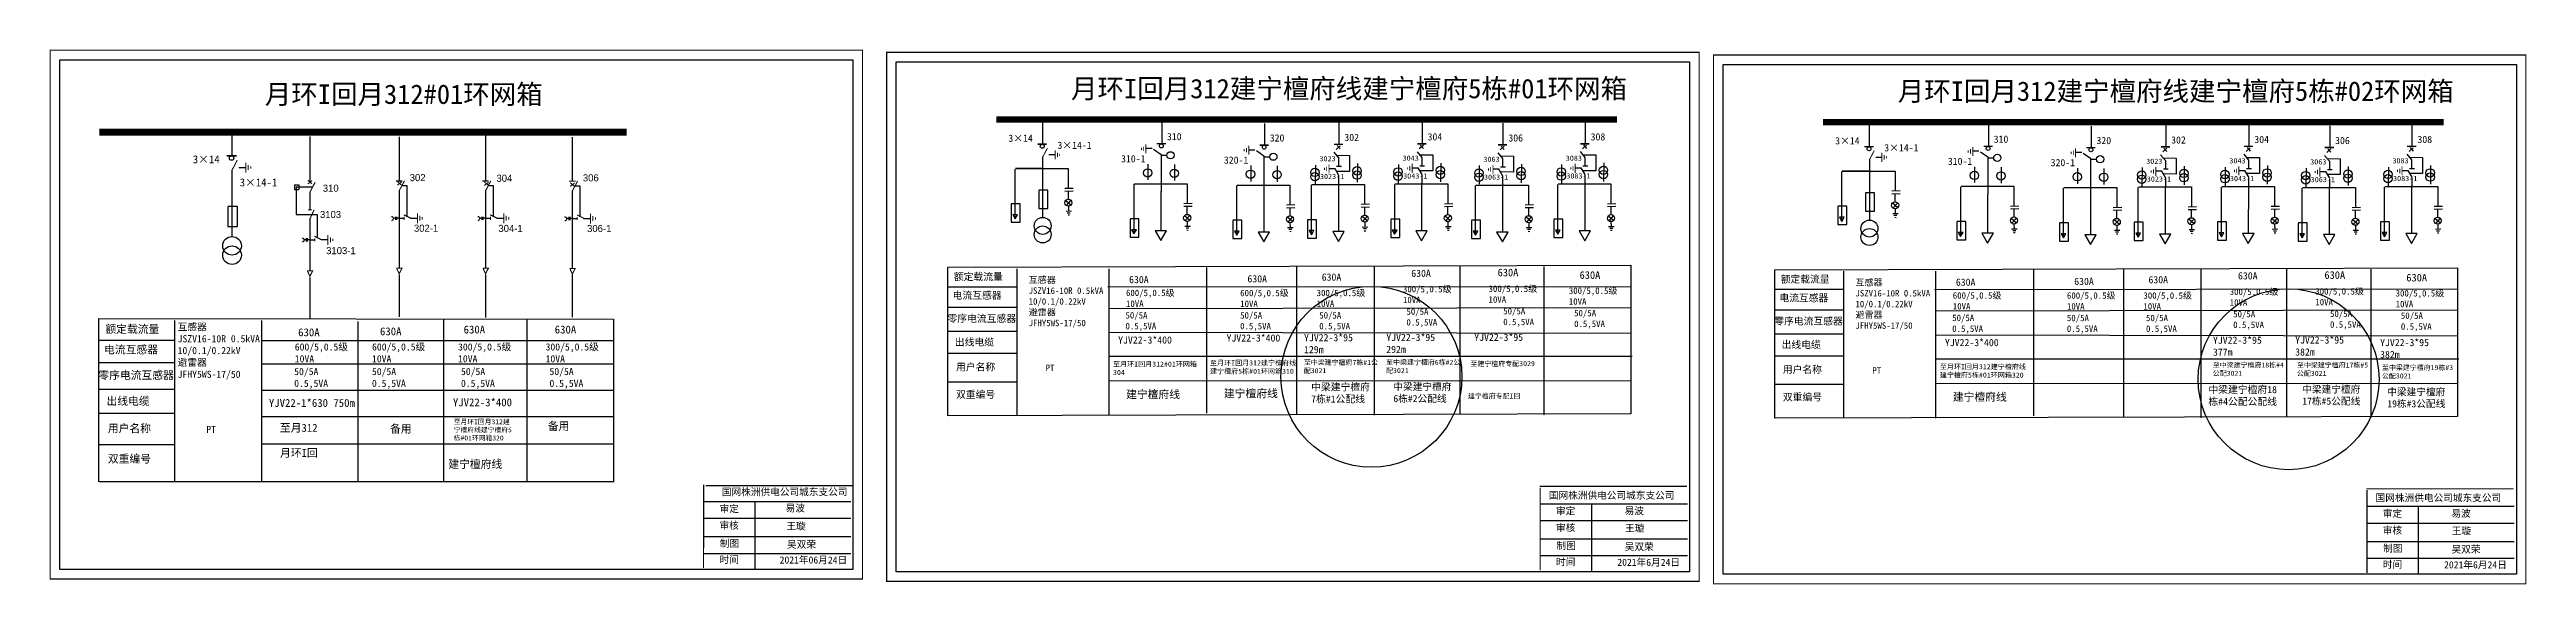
# Model space of a CAD drawing. Extents: x 25 to 407, y -234 to -152.
import ezdxf

# ---------------------------------------------------------------- set-up
doc = ezdxf.new("R2010")
doc.units = 0
doc.header["$LTSCALE"] = 0.774411
doc.linetypes.add('ACAD_ISO02W100', pattern=[15, 12, -3])
doc.linetypes.add('CENTER', pattern=[50.8, 31.75, -6.35, 6.35, -6.35])
doc.layers.get('0').update_dxf_attribs({"linetype": 'CONTINUOUS'})
doc.layers.add('2', color=7, linetype='CONTINUOUS')
doc.styles.add('hztxt_txtstyle_0.00_0_0', font='simkai.ttf')
doc.styles.add('hztxt_txtstyle_1.80_0_0', font='', dxfattribs={"height": 1.8, "bigfont": 'hztxt.shx'})
doc.styles.add('hztxt_txtstyle_2.70_0_0', font='simkai.ttf', dxfattribs={"height": 2.7})
doc.styles.add('字体', font='simkai_0.ttf', dxfattribs={"height": 2.5})
doc.styles.get('hztxt_txtstyle_1.80_0_0').set_extended_font_data('hztxt')

msp = doc.modelspace()

# ---------------------------------------------------------------- texts
at = {"color": 0, "linetype": 'Continuous'}
for s, height, style, p in [('月环I回月312建宁檀府线建宁檀府5栋#01环网箱  ', 3, '字体', (182.35, -159.1, -0.05)), ('月环I回月312建宁檀府线建宁檀府5栋#02环网箱  ', 3, '字体', (310.05, -159.5, -0.05)), ('3×14', 1.22, 'hztxt_txtstyle_2.70_0_0', (46.71, -169.14)), ('3×14-1', 1.22, 'hztxt_txtstyle_2.70_0_0', (53.95, -172.71))]:
    msp.add_text(s, height=height, dxfattribs=dict(at, style=style)).set_placement(p)
at = {"color": 7, "linetype": 'Continuous', "style": 'hztxt_txtstyle_2.70_0_0'}
for s, p in [('310', (197.17, -165.57)), ('3×14', (172.68, -165.82)), ('3×14-1', (180.26, -166.91)), ('310-1', (190.09, -168.99)), ('320-1', (205.97, -169.2)), ('320', (213.05, -165.78)), ('302', (224.58, -165.69)), ('304', (237.43, -165.61)), ('306', (249.91, -165.78)), ('308', (262.62, -165.61)), ('3×14', (300.39, -166.22)), ('3×14-1', (307.97, -167.3)), ('310-1', (317.79, -169.39)), ('310', (324.87, -165.97)), ('320', (340.75, -166.18)), ('302', (352.28, -166.09)), ('304', (365.13, -166.01)), ('306', (377.61, -166.18)), ('308', (390.33, -166.01)), ('320-1', (333.67, -169.59))]:
    msp.add_text(s, height=1.109, dxfattribs=at).set_placement(p)
at = {"color": 0, "style": 'hztxt_txtstyle_1.80_0_0'}
for s, p in [('302', (80.21, -171.9)), ('304', (93.61, -172)), ('306', (106.96, -171.94)), ('310', (66.79, -173.54)), ('3103', (66.35, -177.6)), ('302-1', (80.86, -179.72)), ('304-1', (93.91, -179.75)), ('306-1', (107.61, -179.76)), ('3103-1', (67.3, -183.18))]:
    msp.add_text(s, height=1.098, dxfattribs=at).set_placement(p)
at = {"color": 0, "linetype": 'Continuous', "attachment_point": 1}
for s, insert, char_height, width, style in [('{\\fSimSun|b0|i0|c134|p2;月环I回月312#01环网箱}', (57.83, -156.97), 3, 80.4201, '字体'), ('{\\fSimSun|b0|i0|c134|p2;额定载流量}', (164.26, -186.1), 1.1094, 17.8852, 'hztxt_txtstyle_2.70_0_0'), ('{\\fSimSun|b0|i0|c134|p2;额定载流量}', (291.96, -186.49), 1.1094, 17.8852, 'hztxt_txtstyle_2.70_0_0'), ('{\\fSimSun|b0|i0|c134|p2;电流互感器}', (164.07, -188.98), 1.1094, 17.8852, 'hztxt_txtstyle_2.70_0_0'), ('{\\fSimSun|b0|i0|c134|p2;电流互感器}', (291.77, -189.38), 1.1094, 17.8852, 'hztxt_txtstyle_2.70_0_0'), ('{\\fSimSun|b0|i0|c134|p2;额定载流量}', (33.21, -194.14), 1.2204, 19.6738, 'hztxt_txtstyle_2.70_0_0'), ('\\A1;{\\fSimSun|b0|i0|c134|p2;互感器\\PJSZV16-10R 0.5kVA\\P10/0.1/0.22kV\\P避雷器\\PJFHY5WS-17/50}', (44.37, -193.86), 1.0983, 20.2524, 'hztxt_txtstyle_2.70_0_0'), ('{\\fSimSun|b0|i0|c134|p2;630A}', (62.98, -194.64), 1.2204, 19.6738, 'hztxt_txtstyle_2.70_0_0'), ('{\\fSimSun|b0|i0|c134|p2;630A}', (75.62, -194.49), 1.2204, 19.6738, 'hztxt_txtstyle_2.70_0_0'), ('{\\fSimSun|b0|i0|c134|p2;630A}', (88.54, -194.21), 1.2204, 19.6738, 'hztxt_txtstyle_2.70_0_0'), ('{\\fSimSun|b0|i0|c134|p2;630A}', (102.61, -194.21), 1.2204, 19.6738, 'hztxt_txtstyle_2.70_0_0'), ('{\\fSimSun|b0|i0|c134|p2;零序电流互感器}', (163.28, -192.56), 1.1094, 17.8852, 'hztxt_txtstyle_2.70_0_0'), ('{\\fSimSun|b0|i0|c134|p2;零序电流互感器}', (290.98, -192.96), 1.1094, 17.8852, 'hztxt_txtstyle_2.70_0_0'), ('{\\fSimSun|b0|i0|c134|p2;电流互感器}', (33, -197.31), 1.2204, 19.6738, 'hztxt_txtstyle_2.70_0_0'), ('\\A1;{\\fSimSun|b0|i0|c134|p2;600/5,0.5级\\P10VA}', (62.46, -196.96), 1.0983, 20.2524, 'hztxt_txtstyle_2.70_0_0'), ('\\A1;{\\fSimSun|b0|i0|c134|p2;600/5,0.5级\\P10VA}', (74.39, -196.96), 1.0983, 20.2524, 'hztxt_txtstyle_2.70_0_0'), ('\\A1;{\\fSimSun|b0|i0|c134|p2;300/5,0.5级\\P10VA}', (87.68, -196.96), 1.0983, 20.2524, 'hztxt_txtstyle_2.70_0_0'), ('\\A1;{\\fSimSun|b0|i0|c134|p2;300/5,0.5级\\P10VA}', (101.2, -196.96), 1.0983, 20.2524, 'hztxt_txtstyle_2.70_0_0'), ('{\\fSimSun|b0|i0|c134|p2;出线电缆}', (164.41, -196.2), 1.1094, 17.8852, 'hztxt_txtstyle_2.70_0_0'), ('{\\fSimSun|b0|i0|c134|p2;出线电缆}', (292.11, -196.6), 1.1094, 17.8852, 'hztxt_txtstyle_2.70_0_0'), ('{\\fSimSun|b0|i0|c134|p2;零序电流互感器}', (32.13, -201.25), 1.2204, 19.6738, 'hztxt_txtstyle_2.70_0_0'), ('{\\fSimSun|b0|i0|c134|p2;50/5A\\P0.5,5VA}', (62.37, -200.76), 1.0983, 19.6738, 'hztxt_txtstyle_2.70_0_0'), ('{\\fSimSun|b0|i0|c134|p2;50/5A\\P0.5,5VA}', (74.38, -200.76), 1.0983, 19.6738, 'hztxt_txtstyle_2.70_0_0'), ('{\\fSimSun|b0|i0|c134|p2;50/5A\\P0.5,5VA}', (88.13, -200.76), 1.0983, 19.6738, 'hztxt_txtstyle_2.70_0_0'), ('{\\fSimSun|b0|i0|c134|p2;50/5A\\P0.5,5VA}', (101.8, -200.76), 1.0983, 19.6738, 'hztxt_txtstyle_2.70_0_0'), ('{\\fSimSun|b0|i0|c134|p2;用户名称}', (164.6, -200.05), 1.1094, 17.8852, 'hztxt_txtstyle_2.70_0_0'), ('{\\fSimSun|b0|i0|c134|p2;用户名称}', (292.3, -200.44), 1.1094, 17.8852, 'hztxt_txtstyle_2.70_0_0'), ('{\\fSimSun|b0|i0|c134|p2;出线电缆}', (33.38, -205.25), 1.2204, 19.6738, 'hztxt_txtstyle_2.70_0_0'), ('{\\fSimSun|b0|i0|c134|p2;YJV22-1*630 750m}', (58.46, -205.55), 1.2204, 19.6738, 'hztxt_txtstyle_2.70_0_0'), ('{\\fSimSun|b0|i0|c134|p2;YJV22-3*400}', (86.88, -205.46), 1.2204, 19.6738, 'hztxt_txtstyle_2.70_0_0'), ('{\\fSimSun|b0|i0|c134|p2;双重编号}', (164.6, -204.3), 1.1094, 17.8852, 'hztxt_txtstyle_2.70_0_0'), ('{\\fSimSun|b0|i0|c134|p2;\\C256;建宁檀府线}', (190.87, -204.22), 1.2204, 19.6738, 'hztxt_txtstyle_2.70_0_0'), ('{\\fSimSun|b0|i0|c134|p2;\\C256;建宁檀府线}', (205.98, -204.08), 1.2204, 19.6738, 'hztxt_txtstyle_2.70_0_0'), ('{\\fSimSun|b0|i0|c134|p2;双重编号}', (292.3, -204.7), 1.1094, 17.8852, 'hztxt_txtstyle_2.70_0_0'), ('{\\fSimSun|b0|i0|c134|p2;\\C256;建宁檀府线}', (318.57, -204.62), 1.2204, 19.6738, 'hztxt_txtstyle_2.70_0_0'), ('{\\fSimSun|b0|i0|c134|p2;用户名称}', (33.59, -209.48), 1.2204, 19.6738, 'hztxt_txtstyle_2.70_0_0'), ('{\\fSimSun|b0|i0|c134|p2;PT}', (48.79, -209.7), 1.1026, 8.5785, 'hztxt_txtstyle_0.00_0_0'), ('{\\fSimSun|b0|i0|c134|p2;至月312}', (60.16, -209.4), 1.2204, 15.4764, 'hztxt_txtstyle_2.70_0_0'), ('{\\fSimSun|b0|i0|c134|p2;备用}', (77.17, -209.54), 1.2204, 19.6738, 'hztxt_txtstyle_2.70_0_0'), ('{\\fSimSun|b0|i0|c134|p2;\\C256;至月环I回月312建宁檀府线建宁檀府5栋#01环网箱320}', (87.01, -208.69), 0.75, 8.9629, 'hztxt_txtstyle_2.70_0_0'), ('{\\fSimSun|b0|i0|c134|p2;备用}', (101.54, -209.12), 1.2204, 19.6738, 'hztxt_txtstyle_2.70_0_0'), ('{\\fSimSun|b0|i0|c134|p2;双重编号}', (33.59, -214.17), 1.2204, 19.6738, 'hztxt_txtstyle_2.70_0_0'), ('{\\fSimSun|b0|i0|c134|p2;月环I回}', (60.18, -213.27), 1.2204, 9.2835, 'hztxt_txtstyle_2.70_0_0'), ('{\\fSimSun|b0|i0|c134|p2;\\C256;建宁檀府线}', (86.18, -215), 1.2204, 19.6738, 'hztxt_txtstyle_2.70_0_0'), ('\\f\uffbfﾬￌﾣﾤ_GB2312|b0|i0|c134|p49;审定', (128.06, -221.95), 1.0944, 8.5588, '字体'), ('国网株洲供电公司城东支公司', (128.42, -219.35), 1.0944, 29.9201, '字体'), ('易波', (138.27, -221.86), 1.094, 8.5588, '字体'), ('国网株洲供电公司城东支公司', (256.16, -219.88), 1.0944, 29.9201, '字体'), ('国网株洲供电公司城东支公司', (383.86, -220.27), 1.0944, 29.9201, '字体'), ('\\f\uffbfﾬￌﾣﾤ_GB2312|b0|i0|c134|p49;审核', (128.06, -224.53), 1.0944, 8.5588, '字体'), ('王璇', (138.39, -224.63), 1.094, 8.5588, '字体'), ('\\f\uffbfﾬￌﾣﾤ_GB2312|b0|i0|c134|p49;审定', (257.27, -222.3), 1.0944, 8.5588, '字体'), ('\\f\uffbfﾬￌﾣﾤ_GB2312|b0|i0|c134|p49;审核', (257.27, -224.88), 1.0944, 8.5588, '字体'), ('易波', (267.87, -222.27), 1.094, 8.5588, '字体'), ('王璇', (267.93, -224.95), 1.094, 8.5588, '字体'), ('\\f\uffbfﾬￌﾣﾤ_GB2312|b0|i0|c134|p49;审定', (384.97, -222.7), 1.0944, 8.5588, '字体'), ('\\f\uffbfﾬￌﾣﾤ_GB2312|b0|i0|c134|p49;审核', (384.97, -225.28), 1.0944, 8.5588, '字体'), ('易波', (395.57, -222.67), 1.094, 8.5588, '字体'), ('王璇', (395.63, -225.35), 1.094, 8.5588, '字体'), ('\\f\uffbfﾬￌﾣﾤ_GB2312|b0|i0|c134|p49;制图', (128.11, -227.31), 1.0944, 8.5588, '字体'), ('{\\fSimSun|b0|i0|c134|p2;吴双荣}', (138.49, -227.46), 1.0944, 8.5588, '字体'), ('\\f\uffbfﾬￌﾣﾤ_GB2312|b0|i0|c134|p49;制图', (257.33, -227.66), 1.0944, 8.5588, '字体'), ('吴双荣', (267.88, -227.82), 1.094, 8.5588, '字体'), ('\\f\uffbfﾬￌﾣﾤ_GB2312|b0|i0|c134|p49;制图', (385.03, -228.06), 1.0944, 8.5588, '字体'), ('吴双荣', (395.59, -228.22), 1.094, 8.5588, '字体'), ('\\f\uffbfﾬￌﾣﾤ_GB2312|b0|i0|c134|p49;时间', (128.06, -229.82), 1.0944, 8.5588, '字体'), ('2021{\\fSimSun|b0|i0|c134|p2;年}06{\\fSimSun|b0|i0|c134|p2;月24日}', (137.35, -229.87), 1.0944, 16.0081, '字体'), ('\\f\uffbfﾬￌﾣﾤ_GB2312|b0|i0|c134|p49;时间', (257.27, -230.17), 1.0944, 8.5588, '字体'), ('2021年6月24日', (266.74, -230.23), 1.094, 16.0081, '字体'), ('\\f\uffbfﾬￌﾣﾤ_GB2312|b0|i0|c134|p49;时间', (384.97, -230.57), 1.0944, 8.5588, '字体'), ('2021年6月24日', (394.44, -230.62), 1.094, 16.0081, '字体')]:
    msp.add_mtext(s, dxfattribs=dict(at, insert=insert, char_height=char_height, width=width, style=style))
at = {"color": 7, "char_height": 0.8, "width": 1.7109, "attachment_point": 1, "style": '字体'}
for s, insert in [('3023', (220.73, -168.03)), ('3043', (233.57, -167.95)), ('3063', (246.05, -168.12)), ('3083', (258.77, -167.95)), ('3023-1', (220.81, -170.78)), ('3043-1', (233.66, -170.7)), ('3063-1', (246.14, -170.87)), ('3083-1', (258.86, -170.69)), ('3023', (348.43, -168.43)), ('3023-1', (348.52, -171.17)), ('3043', (361.27, -168.35)), ('3043-1', (361.36, -171.1)), ('3063', (373.76, -168.52)), ('3063-1', (373.84, -171.26)), ('3083', (386.47, -168.35)), ('3083-1', (386.56, -171.09))]:
    msp.add_mtext(s, dxfattribs=dict(at, insert=insert))
at = {"color": 7, "linetype": 'Continuous', "attachment_point": 1}
for s, insert, char_height, width, style in [('\\A1;{\\fSimSun|b0|i0|c134|p2;互感器\\PJSZV16-10R 0.5kVA\\P10/0.1/0.22kV\\P避雷器\\PJFHY5WS-17/50}', (175.81, -186.65), 0.9985, 18.4113, 'hztxt_txtstyle_2.70_0_0'), ('{\\fSimSun|b0|i0|c134|p2;630A}', (191.33, -186.55), 1.1094, 17.8852, 'hztxt_txtstyle_2.70_0_0'), ('{\\fSimSun|b0|i0|c134|p2;630A}', (209.61, -186.43), 1.1094, 17.8852, 'hztxt_txtstyle_2.70_0_0'), ('{\\fSimSun|b0|i0|c134|p2;630A}', (221.08, -186.17), 1.1094, 17.8852, 'hztxt_txtstyle_2.70_0_0'), ('{\\fSimSun|b0|i0|c134|p2;630A}', (234.91, -185.58), 1.1094, 17.8852, 'hztxt_txtstyle_2.70_0_0'), ('{\\fSimSun|b0|i0|c134|p2;630A}', (248.25, -185.42), 1.1757, 9.454, 'hztxt_txtstyle_0.00_0_0'), ('{\\fSimSun|b0|i0|c134|p2;630A}', (260.91, -185.82), 1.1757, 9.454, 'hztxt_txtstyle_0.00_0_0'), ('\\A1;{\\fSimSun|b0|i0|c134|p2;互感器\\PJSZV16-10R 0.5kVA\\P10/0.1/0.22kV\\P避雷器\\PJFHY5WS-17/50}', (303.52, -187.05), 0.9985, 18.4113, 'hztxt_txtstyle_2.70_0_0'), ('{\\fSimSun|b0|i0|c134|p2;630A}', (319.03, -186.95), 1.1094, 17.8852, 'hztxt_txtstyle_2.70_0_0'), ('{\\fSimSun|b0|i0|c134|p2;630A}', (337.31, -186.83), 1.1094, 17.8852, 'hztxt_txtstyle_2.70_0_0'), ('{\\fSimSun|b0|i0|c134|p2;630A}', (348.78, -186.57), 1.1094, 17.8852, 'hztxt_txtstyle_2.70_0_0'), ('{\\fSimSun|b0|i0|c134|p2;630A}', (362.61, -185.97), 1.1094, 17.8852, 'hztxt_txtstyle_2.70_0_0'), ('{\\fSimSun|b0|i0|c134|p2;630A}', (375.96, -185.82), 1.1757, 9.454, 'hztxt_txtstyle_0.00_0_0'), ('{\\fSimSun|b0|i0|c134|p2;630A}', (388.61, -186.22), 1.1757, 9.454, 'hztxt_txtstyle_0.00_0_0'), ('\\A1;{\\fSimSun|b0|i0|c134|p2;600/5,0.5级\\P10VA}', (190.85, -188.66), 0.9985, 18.4113, 'hztxt_txtstyle_2.70_0_0'), ('\\A1;{\\fSimSun|b0|i0|c134|p2;600/5,0.5级\\P10VA}', (208.49, -188.68), 0.9985, 18.4113, 'hztxt_txtstyle_2.70_0_0'), ('\\A1;{\\fSimSun|b0|i0|c134|p2;300/5,0.5级\\P10VA}', (220.3, -188.67), 0.9985, 18.4113, 'hztxt_txtstyle_2.70_0_0'), ('\\A1;{\\fSimSun|b0|i0|c134|p2;300/5,0.5级\\P10VA}', (233.63, -188.08), 0.9985, 18.4113, 'hztxt_txtstyle_2.70_0_0'), ('\\A1;{\\fSimSun|b0|i0|c134|p2;300/5,0.5级\\P10VA}', (246.85, -188.02), 0.9985, 18.4113, 'hztxt_txtstyle_2.70_0_0'), ('\\A1;{\\fSimSun|b0|i0|c134|p2;300/5,0.5级\\P10VA}', (259.25, -188.32), 0.9985, 18.4113, 'hztxt_txtstyle_2.70_0_0'), ('\\A1;{\\fSimSun|b0|i0|c134|p2;600/5,0.5级\\P10VA}', (318.56, -189.06), 0.9985, 18.4113, 'hztxt_txtstyle_2.70_0_0'), ('\\A1;{\\fSimSun|b0|i0|c134|p2;600/5,0.5级\\P10VA}', (336.19, -189.07), 0.9985, 18.4113, 'hztxt_txtstyle_2.70_0_0'), ('\\A1;{\\fSimSun|b0|i0|c134|p2;300/5,0.5级\\P10VA}', (348, -189.07), 0.9985, 18.4113, 'hztxt_txtstyle_2.70_0_0'), ('\\A1;{\\fSimSun|b0|i0|c134|p2;300/5,0.5级\\P10VA}', (361.33, -188.48), 0.9985, 18.4113, 'hztxt_txtstyle_2.70_0_0'), ('\\A1;{\\fSimSun|b0|i0|c134|p2;300/5,0.5级\\P10VA}', (374.55, -188.42), 0.9985, 18.4113, 'hztxt_txtstyle_2.70_0_0'), ('\\A1;{\\fSimSun|b0|i0|c134|p2;300/5,0.5级\\P10VA}', (386.96, -188.72), 0.9985, 18.4113, 'hztxt_txtstyle_2.70_0_0'), ('{\\fSimSun|b0|i0|c134|p2;50/5A\\P0.5,5VA}', (190.77, -192.12), 0.9985, 17.8852, 'hztxt_txtstyle_2.70_0_0'), ('{\\fSimSun|b0|i0|c134|p2;50/5A\\P0.5,5VA}', (208.48, -192.13), 0.9985, 17.8852, 'hztxt_txtstyle_2.70_0_0'), ('{\\fSimSun|b0|i0|c134|p2;50/5A\\P0.5,5VA}', (220.7, -192.13), 0.9985, 17.8852, 'hztxt_txtstyle_2.70_0_0'), ('{\\fSimSun|b0|i0|c134|p2;50/5A\\P0.5,5VA}', (234.17, -191.54), 0.9985, 17.8852, 'hztxt_txtstyle_2.70_0_0'), ('{\\fSimSun|b0|i0|c134|p2;50/5A\\P0.5,5VA}', (249.12, -191.48), 0.9985, 17.8852, 'hztxt_txtstyle_2.70_0_0'), ('{\\fSimSun|b0|i0|c134|p2;50/5A\\P0.5,5VA}', (260.07, -191.78), 0.9985, 17.8852, 'hztxt_txtstyle_2.70_0_0'), ('{\\fSimSun|b0|i0|c134|p2;50/5A\\P0.5,5VA}', (318.47, -192.52), 0.9985, 17.8852, 'hztxt_txtstyle_2.70_0_0'), ('{\\fSimSun|b0|i0|c134|p2;50/5A\\P0.5,5VA}', (336.18, -192.53), 0.9985, 17.8852, 'hztxt_txtstyle_2.70_0_0'), ('{\\fSimSun|b0|i0|c134|p2;50/5A\\P0.5,5VA}', (348.4, -192.53), 0.9985, 17.8852, 'hztxt_txtstyle_2.70_0_0'), ('{\\fSimSun|b0|i0|c134|p2;50/5A\\P0.5,5VA}', (361.87, -191.93), 0.9985, 17.8852, 'hztxt_txtstyle_2.70_0_0'), ('{\\fSimSun|b0|i0|c134|p2;50/5A\\P0.5,5VA}', (376.82, -191.88), 0.9985, 17.8852, 'hztxt_txtstyle_2.70_0_0'), ('{\\fSimSun|b0|i0|c134|p2;50/5A\\P0.5,5VA}', (387.77, -192.18), 0.9985, 17.8852, 'hztxt_txtstyle_2.70_0_0'), ('{\\fSimSun|b0|i0|c134|p2;\\C0;YJV22-3*400}', (189.64, -195.88), 1.1094, 17.8852, 'hztxt_txtstyle_2.70_0_0'), ('{\\fSimSun|b0|i0|c134|p2;YJV22-3*400}', (206.38, -195.57), 1.1094, 17.8852, 'hztxt_txtstyle_2.70_0_0'), ('{\\fSimSun|b0|i0|c134|p2;YJV22-3*95\\P129m}', (218.35, -195.52), 1.1094, 17.8852, 'hztxt_txtstyle_2.70_0_0'), ('{\\fSimSun|b0|i0|c134|p2;YJV22-3*95\\P292m}', (231.05, -195.48), 1.1094, 17.8852, 'hztxt_txtstyle_2.70_0_0'), ('{\\fSimSun|b0|i0|c134|p2;YJV22-3*95}', (244.64, -195.46), 1.1094, 17.8852, 'hztxt_txtstyle_2.70_0_0'), ('{\\fSimSun|b0|i0|c134|p2;\\C0;YJV22-3*400}', (317.34, -196.28), 1.1094, 17.8852, 'hztxt_txtstyle_2.70_0_0'), ('{\\fSimSun|b0|i0|c134|p2;YJV22-3*95\\P377m}', (358.74, -195.91), 1.1094, 17.8852, 'hztxt_txtstyle_2.70_0_0'), ('{\\fSimSun|b0|i0|c134|p2;YJV22-3*95\\P382m}', (371.44, -195.88), 1.1094, 17.8852, 'hztxt_txtstyle_2.70_0_0'), ('{\\fSimSun|b0|i0|c134|p2;YJV22-3*95\\P382m}', (384.56, -196.28), 1.1094, 17.8852, 'hztxt_txtstyle_2.70_0_0'), ('{\\fSimSun|b0|i0|c134|p2;PT}', (178.43, -200.25), 1.0024, 7.7986, 'hztxt_txtstyle_0.00_0_0'), ('{\\fSimSun|b0|i0|c134|p2;至\\C0;月环I回月312#01环网箱\\C7;304}', (188.85, -199.77), 0.7766, 11.836, 'hztxt_txtstyle_2.70_0_0'), ('{\\fSimSun|b0|i0|c134|p2;至月环I回月312建宁檀府线建宁檀府5栋#01环网箱310}', (203.83, -199.58), 0.7766, 13.4839, 'hztxt_txtstyle_2.70_0_0'), ('{\\fSimSun|b0|i0|c134|p2;至\\C256;中梁建宁檀府7栋#1公配\\C7;3021}', (218.32, -199.51), 0.7666, 10.2342, 'hztxt_txtstyle_2.70_0_0'), ('{\\fSimSun|b0|i0|c134|p2;至\\H0.98714x;\\C256;中梁建宁檀府6栋#2公配\\H1.013x;\\C7;3021}', (231.02, -199.48), 0.7766, 10.2342, 'hztxt_txtstyle_2.70_0_0'), ('{\\fSimSun|b0|i0|c134|p2;至\\H0.98714x;\\C256;建宁檀府专配\\H1.013x;\\C7;3029}', (244.05, -199.7), 0.7766, 10.2342, 'hztxt_txtstyle_2.70_0_0'), ('{\\fSimSun|b0|i0|c134|p2;PT}', (306.13, -200.64), 1.0024, 7.7986, 'hztxt_txtstyle_0.00_0_0'), ('{\\fSimSun|b0|i0|c134|p2;至\\C0;月环I回月312建宁檀府线建宁檀府5栋#01环网箱320}', (316.55, -200.17), 0.7766, 13.673, 'hztxt_txtstyle_2.70_0_0'), ('{\\fSimSun|b0|i0|c134|p2;至\\C256;中梁建宁檀府18栋#4公配\\C7;3021}', (358.71, -199.91), 0.7666, 10.2342, 'hztxt_txtstyle_2.70_0_0'), ('{\\fSimSun|b0|i0|c134|p2;至\\H0.98714x;\\C256;中梁建宁檀府17栋#5公配\\H1.013x;\\C7;3021}', (371.71, -199.91), 0.7766, 10.2342, 'hztxt_txtstyle_2.70_0_0'), ('{\\fSimSun|b0|i0|c134|p2;至\\H0.98714x;\\C256;中梁建宁檀府19栋#3公配\\H1.013x;\\C7;3021}', (384.84, -200.3), 0.7766, 10.2342, 'hztxt_txtstyle_2.70_0_0'), ('{\\fSimSun|b0|i0|c134|p2;\\C256;中梁建宁檀府7栋#1公配\\C7;线}', (219.45, -203.14), 1.1094, 9.4391, 'hztxt_txtstyle_2.70_0_0'), ('{\\fSimSun|b0|i0|c134|p2;\\H0.98714x;\\C256;中梁建宁檀府6栋#2公配\\H1.013x;\\C7;线}', (232.15, -203.1), 1.1094, 9.4391, 'hztxt_txtstyle_2.70_0_0'), ('{\\fSimSun|b0|i0|c134|p2;\\H0.98714x;\\C256;建宁檀府专配\\H1.013x;\\C7;I回}', (243.66, -204.71), 0.7766, 10.2342, 'hztxt_txtstyle_2.70_0_0'), ('{\\fSimSun|b0|i0|c134|p2;\\C256;中梁建宁檀府18栋#4公配公配\\C7;线}', (358.04, -203.54), 1.1094, 11.6486, 'hztxt_txtstyle_2.70_0_0'), ('{\\fSimSun|b0|i0|c134|p2;\\H0.98714x;\\C256;中梁建宁檀府17栋#5公配\\H1.013x;\\C7;线}', (372.54, -203.5), 1.1094, 9.4391, 'hztxt_txtstyle_2.70_0_0'), ('{\\fSimSun|b0|i0|c134|p2;\\H0.98714x;\\C256;中梁建宁檀府19栋#3公配\\H1.013x;\\C7;线}', (385.67, -203.9), 1.1094, 9.4391, 'hztxt_txtstyle_2.70_0_0')]:
    msp.add_mtext(s, dxfattribs=dict(at, insert=insert, char_height=char_height, width=width, style=style))

# ---------------------------------------------------------------- blocks, each defined once
blk = doc.blocks.new('JD')
for points in [[(-2, 0.2), (-2, -0.2), (2, 0.2), (2, -0.2)], [(1, -1.2), (1, -0.8), (-1, -1.2), (-1, -0.8)], [(-0.5, -1.8), (-0.5, -2.2), (0.5, -1.8), (0.5, -2.2)]]:
    blk.add_trace(points)

# ---------------------------------------------------------------- linework, layer by layer
at = {"color": 0}
for p, q in [((52.74, -164.32), (52.74, -167.94)), ((91.92, -164.36), (91.92, -171.86)), ((64.79, -165.02), (64.79, -172.08)), ((78.58, -165.07), (78.58, -171.86)), ((105.33, -165.11), (105.33, -171.9)), ((52.76, -170.17), (52.76, -180.43)), ((53.84, -169.77), (54.88, -169.77)), ((62.44, -172.46), (63.1, -172.46)), ((62.44, -172.46), (62.44, -173.19)), ((62.44, -173.19), (63.1, -173.19)), ((63.1, -172.46), (63.1, -173.19)), ((64.79, -173.57), (64.79, -176.3)), ((78.58, -173.36), (78.58, -185.23)), ((91.92, -173.36), (91.92, -185.23)), ((105.33, -173.39), (105.33, -185.27)), ((64.79, -177.66), (64.79, -185.7)), ((78.58, -177.64), (79.34, -177.64)), ((80.34, -177.61), (81.37, -177.61)), ((91.92, -177.64), (92.68, -177.64)), ((93.68, -177.61), (94.71, -177.61)), ((105.33, -177.67), (106.09, -177.67)), ((107.08, -177.65), (108.12, -177.65)), ((64.79, -180.96), (65.55, -180.96)), ((66.54, -180.94), (67.57, -180.94)), ((174.08, -188.27), (163.37, -188.27)), ((301.78, -188.66), (291.08, -188.66)), ((174.04, -191.42), (163.33, -191.42)), ((301.74, -191.81), (291.03, -191.81)), ((44.01, -196.52), (32.23, -196.52)), ((174, -198.52), (163.29, -198.52)), ((174.04, -195.13), (163.33, -195.13)), ((301.7, -198.92), (290.99, -198.92)), ((301.74, -195.53), (291.03, -195.53)), ((43.96, -199.99), (32.19, -199.99)), ((43.96, -204.07), (32.19, -204.07)), ((174.04, -202.93), (163.33, -202.93)), ((301.74, -203.33), (291.03, -203.33)), ((43.92, -207.8), (32.15, -207.8)), ((43.96, -212.65), (32.19, -212.65))]:
    msp.add_line(p, q, dxfattribs=at)
at = {"color": 7}
for p, q in [((177.96, -162.85), (177.96, -166.13)), ((196.36, -162.79), (196.36, -166.07)), ((212.24, -162.99), (212.24, -166.28)), ((223.74, -162.88), (223.74, -166.16)), ((236.58, -162.8), (236.58, -166.08)), ((249.07, -162.96), (249.07, -166.25)), ((261.78, -162.79), (261.78, -166.08)), ((305.66, -163.24), (305.66, -166.53)), ((324.06, -163.18), (324.06, -166.47)), ((339.94, -163.39), (339.94, -166.68)), ((351.44, -163.27), (351.44, -166.56)), ((364.29, -163.19), (364.29, -166.48)), ((376.77, -163.36), (376.77, -166.65)), ((389.48, -163.19), (389.48, -166.48)), ((177.97, -168.17), (177.97, -177.49)), ((178.95, -167.8), (179.9, -167.8)), ((194.89, -166.88), (193.95, -166.88)), ((195.11, -166.98), (196.26, -167.77)), ((196.26, -167.77), (196.26, -173.53)), ((196.26, -167.91), (197.12, -167.91)), ((210.77, -167.09), (209.83, -167.09)), ((210.99, -167.18), (212.14, -167.98)), ((212.14, -167.98), (212.14, -173.74)), ((212.14, -168.12), (213, -168.12)), ((222.96, -167.43), (223.69, -168.32)), ((223.93, -166.43), (223.31, -166.99)), ((223.32, -167.91), (225.38, -167.94)), ((223.45, -166.4), (223.93, -166.93)), ((223.69, -168.32), (223.69, -169.61)), ((225.38, -167.94), (225.38, -170.41)), ((235.81, -167.35), (236.54, -168.24)), ((236.78, -166.35), (236.15, -166.91)), ((236.16, -167.83), (238.22, -167.86)), ((236.3, -166.32), (236.78, -166.85)), ((236.54, -168.24), (236.54, -169.54)), ((238.22, -167.86), (238.22, -170.33)), ((248.29, -167.52), (249.02, -168.41)), ((249.26, -166.52), (248.64, -167.08)), ((248.65, -168), (250.7, -168.03)), ((248.78, -166.49), (249.26, -167.02)), ((250.7, -168.03), (250.7, -170.5)), ((261, -167.34), (261.73, -168.24)), ((261.97, -166.34), (261.35, -166.91)), ((261.36, -167.83), (263.42, -167.86)), ((261.49, -166.31), (261.97, -166.85)), ((261.73, -168.24), (261.73, -169.53)), ((263.42, -167.86), (263.42, -170.32)), ((306.66, -168.2), (307.6, -168.2)), ((322.59, -167.28), (321.65, -167.28)), ((322.81, -167.37), (323.96, -168.17)), ((323.96, -168.17), (323.96, -173.93)), ((323.96, -168.31), (324.82, -168.31)), ((338.47, -167.49), (337.53, -167.49)), ((338.69, -167.58), (339.84, -168.37)), ((350.66, -167.83), (351.39, -168.72)), ((351.63, -166.82), (351.01, -167.39)), ((351.02, -168.31), (353.08, -168.34)), ((351.15, -166.8), (351.63, -167.33)), ((363.51, -167.75), (364.24, -168.64)), ((364.48, -166.74), (363.86, -167.31)), ((363.87, -168.23), (365.93, -168.26)), ((364, -166.72), (364.48, -167.25)), ((365.93, -168.26), (365.93, -170.72)), ((375.99, -167.92), (376.72, -168.81)), ((376.96, -166.91), (376.34, -167.48)), ((376.48, -166.89), (376.96, -167.42)), ((388.7, -167.74), (389.43, -168.63)), ((389.67, -166.74), (389.05, -167.3)), ((389.06, -168.22), (391.12, -168.26)), ((389.19, -166.71), (389.67, -167.25)), ((391.12, -168.26), (391.12, -170.72)), ((173.69, -170.03), (173.69, -174.59)), ((177.9, -169.94), (173.78, -169.94)), ((173.78, -169.94), (181.94, -169.94)), ((181.94, -169.94), (181.94, -173.01)), ((194.23, -169.28), (194.23, -171.72)), ((198.33, -169.35), (198.33, -171.79)), ((210.11, -169.49), (210.11, -171.93)), ((214.21, -169.56), (214.21, -172)), ((220.1, -169.41), (220.06, -172.31)), ((223.16, -169.98), (222.22, -169.98)), ((223.08, -169.93), (223.69, -170.97)), ((223.38, -169.61), (224.12, -169.61)), ((225.38, -170.41), (223.43, -170.39)), ((223.69, -171.03), (223.69, -172.4)), ((226.61, -169.17), (226.58, -172.07)), ((232.94, -169.33), (232.91, -172.23)), ((236, -169.9), (235.06, -169.9)), ((235.93, -169.85), (236.54, -170.89)), ((236.23, -169.53), (236.97, -169.53)), ((238.22, -170.33), (236.28, -170.31)), ((236.54, -170.95), (236.54, -172.32)), ((239.46, -169.1), (239.42, -171.99)), ((245.42, -169.5), (245.39, -172.39)), ((248.48, -170.07), (247.54, -170.07)), ((248.41, -170.02), (249.02, -171.06)), ((248.71, -169.7), (249.45, -169.7)), ((250.7, -170.5), (248.76, -170.48)), ((249.02, -168.41), (249.02, -169.7)), ((249.02, -171.12), (249.02, -172.49)), ((251.94, -169.26), (251.91, -172.16)), ((258.14, -169.33), (258.1, -172.22)), ((261.2, -169.89), (260.26, -169.89)), ((261.12, -169.85), (261.73, -170.88)), ((261.42, -169.53), (262.16, -169.53)), ((263.42, -170.32), (261.48, -170.3)), ((261.73, -170.95), (261.73, -172.32)), ((264.65, -169.09), (264.62, -171.98)), ((301.39, -170.43), (301.39, -174.99)), ((305.6, -170.34), (301.48, -170.34)), ((301.48, -170.34), (309.64, -170.34)), ((305.67, -168.57), (305.67, -177.89)), ((309.64, -170.34), (309.64, -173.41)), ((321.93, -169.68), (321.93, -172.12)), ((326.03, -169.75), (326.03, -172.19)), ((337.81, -169.89), (337.81, -172.33)), ((339.84, -168.37), (339.84, -174.14)), ((339.84, -168.52), (340.7, -168.52)), ((341.91, -169.96), (341.91, -172.4)), ((347.8, -169.81), (347.76, -172.7)), ((350.86, -170.37), (349.92, -170.37)), ((350.78, -170.33), (351.39, -171.37)), ((351.08, -170.01), (351.82, -170.01)), ((353.08, -170.8), (351.14, -170.79)), ((351.39, -168.72), (351.39, -170.01)), ((351.39, -171.43), (351.39, -172.8)), ((353.08, -168.34), (353.08, -170.8)), ((354.31, -169.57), (354.28, -172.46)), ((360.64, -169.73), (360.61, -172.62)), ((363.7, -170.29), (362.76, -170.29)), ((363.63, -170.25), (364.24, -171.29)), ((363.93, -169.93), (364.67, -169.93)), ((365.93, -170.72), (363.98, -170.71)), ((364.24, -168.64), (364.24, -169.93)), ((364.24, -171.35), (364.24, -172.72)), ((367.16, -169.49), (367.13, -172.38)), ((373.12, -169.9), (373.09, -172.79)), ((376.18, -170.46), (375.24, -170.46)), ((376.11, -170.42), (376.72, -171.45)), ((376.35, -168.4), (378.41, -168.43)), ((376.41, -170.1), (377.15, -170.1)), ((378.41, -170.89), (376.46, -170.88)), ((376.72, -168.81), (376.72, -170.1)), ((376.72, -171.52), (376.72, -172.89)), ((378.41, -168.43), (378.41, -170.89)), ((379.64, -169.66), (379.61, -172.55)), ((385.84, -169.73), (385.81, -172.62)), ((388.9, -170.29), (387.96, -170.29)), ((388.83, -170.24), (389.44, -171.28)), ((389.12, -169.93), (389.86, -169.93)), ((391.12, -170.72), (389.18, -170.7)), ((389.43, -168.63), (389.43, -169.93)), ((389.44, -171.34), (389.44, -172.72)), ((392.35, -169.49), (392.32, -172.38)), ((173.69, -174.59), (173.69, -177.66)), ((181.42, -173.01), (182.71, -172.97)), ((181.42, -173.44), (182.71, -173.4)), ((181.54, -174.87), (182.37, -175.59)), ((182.35, -174.85), (181.61, -175.66)), ((181.92, -173.43), (181.92, -174.68)), ((181.95, -175.79), (181.97, -176.54)), ((192.04, -172.38), (192.04, -176.94)), ((192.12, -172.29), (200.29, -172.29)), ((196.24, -173.5), (196.24, -179.48)), ((199.77, -175.36), (201.06, -175.32)), ((199.77, -175.79), (201.06, -175.75)), ((200.27, -175.78), (200.27, -177.03)), ((200.29, -172.29), (200.29, -175.36)), ((207.92, -172.59), (207.92, -177.15)), ((208, -172.5), (216.17, -172.5)), ((212.12, -173.71), (212.12, -179.69)), ((215.65, -175.57), (216.94, -175.53)), ((215.65, -176), (216.94, -175.96)), ((216.15, -175.98), (216.15, -177.24)), ((216.17, -172.5), (216.17, -175.57)), ((219.45, -172.49), (219.45, -177.06)), ((219.54, -172.41), (227.71, -172.41)), ((223.66, -172.31), (223.66, -179.59)), ((227.19, -175.47), (228.48, -175.43)), ((227.19, -175.9), (228.48, -175.86)), ((227.69, -175.85), (227.69, -177.11)), ((227.71, -172.41), (227.71, -175.48)), ((232.3, -172.42), (232.3, -176.98)), ((232.39, -172.33), (240.55, -172.33)), ((236.51, -172.23), (236.5, -179.52)), ((240.03, -175.39), (241.33, -175.35)), ((240.03, -175.82), (241.33, -175.78)), ((240.53, -175.77), (240.53, -177.03)), ((240.55, -172.33), (240.55, -175.4)), ((244.78, -172.58), (244.78, -177.15)), ((244.87, -172.5), (253.03, -172.5)), ((248.99, -172.4), (248.98, -179.68)), ((252.52, -175.56), (253.81, -175.52)), ((252.52, -175.99), (253.81, -175.95)), ((253.01, -175.94), (253.01, -177.2)), ((253.03, -172.5), (253.03, -175.57)), ((257.5, -172.41), (257.5, -176.97)), ((257.58, -172.32), (265.75, -172.32)), ((261.7, -172.22), (261.7, -179.51)), ((265.23, -175.39), (266.52, -175.35)), ((265.23, -175.82), (266.52, -175.78)), ((265.73, -175.77), (265.73, -177.03)), ((265.75, -172.32), (265.75, -175.39)), ((301.39, -174.99), (301.39, -178.06)), ((309.12, -173.41), (310.42, -173.36)), ((309.12, -173.84), (310.42, -173.79)), ((309.24, -175.27), (310.07, -175.98)), ((310.05, -175.25), (309.31, -176.06)), ((309.62, -173.82), (309.62, -175.08)), ((319.74, -172.78), (319.74, -177.34)), ((319.83, -172.69), (327.99, -172.69)), ((323.94, -173.9), (323.94, -179.88)), ((327.47, -175.76), (328.76, -175.71)), ((327.99, -172.69), (327.99, -175.76)), ((335.62, -172.99), (335.62, -177.55)), ((335.71, -172.9), (343.87, -172.9)), ((339.82, -174.11), (339.82, -180.09)), ((343.35, -175.97), (344.64, -175.92)), ((343.87, -172.9), (343.87, -175.97)), ((347.16, -172.89), (347.16, -177.46)), ((347.24, -172.8), (355.41, -172.8)), ((351.36, -172.71), (351.36, -179.99)), ((354.89, -175.87), (356.18, -175.83)), ((355.41, -172.8), (355.41, -175.88)), ((360, -172.81), (360, -177.38)), ((360.09, -172.73), (368.25, -172.73)), ((364.21, -172.63), (364.2, -179.91)), ((367.74, -175.79), (369.03, -175.75)), ((368.25, -172.73), (368.25, -175.8)), ((372.48, -172.98), (372.48, -177.54)), ((372.57, -172.89), (380.74, -172.89)), ((376.69, -172.8), (376.68, -180.08)), ((380.22, -175.96), (381.51, -175.92)), ((380.74, -172.89), (380.74, -175.97)), ((385.2, -172.81), (385.2, -177.37)), ((385.28, -172.72), (393.45, -172.72)), ((389.4, -172.62), (389.4, -179.91)), ((392.93, -175.79), (394.22, -175.74)), ((393.45, -172.72), (393.45, -175.79)), ((181.59, -176.52), (182.44, -176.51)), ((181.77, -176.78), (182.22, -176.78)), ((181.9, -177.09), (182.12, -177.11)), ((192.04, -176.94), (192.04, -180.01)), ((199.89, -177.22), (200.72, -177.93)), ((199.93, -178.87), (200.79, -178.86)), ((200.7, -177.2), (199.95, -178.01)), ((200.12, -179.13), (200.57, -179.13)), ((200.25, -179.44), (200.47, -179.46)), ((200.3, -178.14), (200.32, -178.89)), ((207.92, -177.15), (207.92, -180.22)), ((215.77, -177.43), (216.6, -178.14)), ((215.81, -179.08), (216.67, -179.07)), ((216.58, -177.41), (215.83, -178.22)), ((216, -179.34), (216.45, -179.34)), ((216.13, -179.65), (216.35, -179.67)), ((216.18, -178.35), (216.2, -179.1)), ((219.45, -177.06), (219.45, -180.13)), ((227.31, -177.33), (228.14, -178.05)), ((227.35, -178.99), (228.2, -178.97)), ((228.12, -177.31), (227.37, -178.13)), ((227.54, -179.24), (227.99, -179.24)), ((227.66, -179.56), (227.89, -179.57)), ((227.72, -178.25), (227.74, -179)), ((232.3, -176.98), (232.3, -180.05)), ((240.15, -177.25), (240.99, -177.97)), ((240.2, -178.91), (241.05, -178.89)), ((240.96, -177.23), (240.22, -178.05)), ((240.38, -179.16), (240.84, -179.16)), ((240.51, -179.48), (240.74, -179.49)), ((240.57, -178.17), (240.58, -178.92)), ((244.78, -177.15), (244.78, -180.22)), ((252.64, -177.42), (253.47, -178.14)), ((252.68, -179.08), (253.53, -179.06)), ((253.45, -177.4), (252.7, -178.22)), ((252.86, -179.33), (253.32, -179.33)), ((252.99, -179.65), (253.22, -179.66)), ((253.05, -178.34), (253.06, -179.09)), ((257.5, -176.97), (257.5, -180.04)), ((265.35, -177.25), (266.18, -177.96)), ((265.39, -178.9), (266.25, -178.89)), ((266.16, -177.23), (265.41, -178.04)), ((265.58, -179.16), (266.03, -179.16)), ((265.71, -179.47), (265.93, -179.49)), ((265.76, -178.17), (265.78, -178.92)), ((309.29, -176.92), (310.14, -176.91)), ((309.47, -177.18), (309.93, -177.18)), ((309.6, -177.49), (309.83, -177.5)), ((309.66, -176.18), (309.67, -176.94)), ((319.74, -177.34), (319.74, -180.41)), ((327.47, -176.19), (328.76, -176.14)), ((327.59, -177.62), (328.42, -178.33)), ((327.64, -179.27), (328.49, -179.26)), ((328.4, -177.6), (327.66, -178.41)), ((327.82, -179.53), (328.27, -179.53)), ((327.97, -176.17), (327.97, -177.43)), ((328, -178.53), (328.02, -179.29)), ((335.62, -177.55), (335.62, -180.62)), ((343.35, -176.4), (344.64, -176.35)), ((343.47, -177.83), (344.3, -178.54)), ((343.52, -179.48), (344.37, -179.47)), ((344.28, -177.8), (343.54, -178.62)), ((343.7, -179.74), (344.15, -179.74)), ((343.85, -176.38), (343.85, -177.64)), ((343.88, -178.74), (343.9, -179.5)), ((347.16, -177.46), (347.16, -180.53)), ((354.89, -176.3), (356.18, -176.26)), ((355.01, -177.73), (355.84, -178.45)), ((355.05, -179.39), (355.91, -179.37)), ((355.82, -177.71), (355.07, -178.53)), ((355.24, -179.64), (355.69, -179.64)), ((355.39, -176.25), (355.39, -177.51)), ((355.42, -178.65), (355.44, -179.4)), ((360, -177.38), (360, -180.45)), ((367.74, -176.22), (369.03, -176.18)), ((367.86, -177.65), (368.69, -178.37)), ((367.9, -179.31), (368.75, -179.29)), ((368.67, -177.63), (367.92, -178.45)), ((368.08, -179.56), (368.54, -179.56)), ((368.23, -176.17), (368.23, -177.43)), ((368.27, -178.57), (368.28, -179.32)), ((372.48, -177.54), (372.48, -180.62)), ((380.22, -176.39), (381.51, -176.35)), ((380.34, -177.82), (381.17, -178.54)), ((380.38, -179.48), (381.23, -179.46)), ((381.15, -177.8), (380.4, -178.61)), ((380.57, -179.73), (381.02, -179.73)), ((380.72, -176.34), (380.72, -177.6)), ((380.75, -178.74), (380.76, -179.49)), ((385.2, -177.37), (385.2, -180.44)), ((392.93, -176.22), (394.22, -176.17)), ((393.05, -177.65), (393.88, -178.36)), ((393.09, -179.3), (393.95, -179.29)), ((393.86, -177.62), (393.12, -178.44)), ((393.28, -179.56), (393.73, -179.56)), ((393.43, -176.17), (393.43, -177.42)), ((393.46, -178.56), (393.48, -179.32)), ((327.95, -179.84), (328.18, -179.85)), ((343.83, -180.05), (344.05, -180.06)), ((355.37, -179.95), (355.59, -179.97)), ((368.21, -179.87), (368.44, -179.89)), ((380.69, -180.04), (380.92, -180.06)), ((393.41, -179.87), (393.63, -179.88))]:
    msp.add_line(p, q, dxfattribs=at)
at = {"color": 0, "linetype": 'ACAD_ISO02W100'}
for p, q in [((65.12, -172.84), (62.65, -172.84)), ((62.65, -172.84), (62.65, -177.03)), ((62.65, -177.03), (65.9, -177.03)), ((65.9, -177.03), (65.9, -180.49))]:
    msp.add_line(p, q, dxfattribs=at)
at = {"color": 0, "linetype": 'CENTER'}
for p, q in [((64.79, -186.78), (64.79, -193.11)), ((78.59, -186.35), (78.59, -192.88)), ((91.93, -186.35), (91.93, -192.95)), ((105.33, -186.39), (105.33, -192.92))]:
    msp.add_line(p, q, dxfattribs=at)
at = {"color": 0, "linetype": 'Continuous'}
for p, q in [((163.31, -185.19), (268.82, -184.89)), ((163.35, -208.13), (163.35, -185.19)), ((291.01, -185.58), (396.52, -185.28)), ((291.05, -208.53), (291.05, -185.58)), ((32.16, -193.14), (111.71, -193.22)), ((32.21, -218.37), (32.21, -193.14)), ((43.9, -193.41), (43.9, -218.37)), ((57.32, -193.41), (57.32, -218.37)), ((72.2, -193.57), (72.2, -218.35)), ((85.43, -193.18), (85.43, -218.37)), ((98.29, -193.18), (98.29, -218.37)), ((111.71, -193.2), (111.71, -218.38)), ((57.32, -196.51), (111.71, -196.51)), ((57.32, -200.13), (111.71, -200.13)), ((57.32, -204.18), (111.71, -204.18)), ((57.32, -208.28), (111.71, -208.28)), ((268.82, -207.83), (163.43, -208.13)), ((396.52, -208.23), (291.13, -208.53)), ((57.32, -212.46), (111.71, -212.46)), ((111.71, -218.37), (32.29, -218.37)), ((125.61, -221.39), (148.36, -221.39)), ((133.51, -221.51), (133.51, -231.72)), ((254.83, -221.73), (277.58, -221.73)), ((262.73, -221.8), (262.73, -232.07)), ((125.61, -223.98), (148.36, -223.98)), ((254.83, -224.32), (277.58, -224.32)), ((382.53, -222.13), (405.28, -222.13)), ((382.53, -224.72), (405.28, -224.72)), ((390.43, -222.2), (390.43, -232.47)), ((125.61, -226.8), (148.36, -226.8)), ((125.61, -229.4), (148.36, -229.4)), ((254.83, -227.15), (277.58, -227.15)), ((382.53, -227.55), (405.28, -227.55)), ((254.83, -229.74), (277.58, -229.74)), ((382.53, -230.14), (405.28, -230.14))]:
    msp.add_line(p, q, dxfattribs=at)
at = {"color": 7, "linetype": 'Continuous'}
for p, q in [((173.98, -185.43), (173.98, -208.12)), ((188.19, -185.43), (188.19, -208.12)), ((203.3, -185.22), (203.3, -207.75)), ((217.2, -185.1), (217.2, -207.99)), ((229.19, -185.16), (229.19, -208.05)), ((242.42, -184.92), (242.42, -207.82)), ((255.4, -185.11), (255.4, -208)), ((268.82, -184.89), (268.82, -207.83)), ((301.68, -185.83), (301.68, -208.52)), ((315.89, -185.83), (315.89, -208.52)), ((331, -185.62), (331, -208.15)), ((344.9, -185.5), (344.9, -208.39)), ((356.89, -185.56), (356.89, -208.45)), ((370.12, -185.32), (370.12, -208.21)), ((383.1, -185.51), (383.1, -208.4)), ((396.52, -185.28), (396.52, -208.23)), ((188.02, -188.25), (268.93, -188.16)), ((315.72, -188.65), (396.63, -188.56)), ((188.19, -191.55), (268.82, -191.4)), ((315.89, -191.94), (396.52, -191.8)), ((188.19, -195.23), (268.82, -195.39)), ((315.89, -195.62), (396.52, -195.78)), ((188.19, -198.96), (269.03, -198.94)), ((188.19, -202.75), (268.82, -202.72)), ((315.89, -199.35), (396.74, -199.34)), ((315.89, -203.15), (396.52, -203.12))]:
    msp.add_line(p, q, dxfattribs=at)
at = {"color": 0, "linetype": 'Continuous', "const_width": 0.182}
for points in [[(24.67, -151.66), (150.15, -151.66), (150.15, -233.36), (24.67, -233.36)], [(153.89, -152.01), (279.37, -152.01), (279.37, -233.71), (153.89, -233.71)], [(281.59, -152.41), (407.07, -152.41), (407.07, -234.11), (281.59, -234.11)]]:
    msp.add_lwpolyline(points, close=True, dxfattribs=at)
at = {"color": 0, "linetype": 'Continuous'}
for points in [[(26.15, -153.14), (148.68, -153.14), (148.68, -231.89), (26.15, -231.89)], [(155.36, -153.49), (277.9, -153.49), (277.9, -232.24), (155.36, -232.24)], [(283.07, -153.88), (405.6, -153.88), (405.6, -232.63), (283.07, -232.63)]]:
    msp.add_lwpolyline(points, close=True, dxfattribs=at)
at = {"color": 0}
for points, const_width in [([(32.29, -164.32), (113.72, -164.32)], 1.1), ([(51.92, -167.99), (53.46, -167.99)], 0.261), ([(52.76, -170.22), (53.58, -168.65)], 0.165), ([(64.47, -172.32), (65.14, -171.82)], 0.165), ([(64.48, -171.77), (65.12, -172.31)], 0.165), ([(64.79, -173.62), (65.61, -172.05)], 0.165), ([(78.1, -171.88), (79.07, -171.88)], 0.165), ([(78.3, -171.97), (78.95, -172.5)], 0.165), ([(78.3, -172.52), (78.97, -172.01)], 0.165), ([(78.58, -173.4), (79.41, -171.84)], 0.165), ([(91.44, -171.88), (92.41, -171.88)], 0.165), ([(91.73, -172.58), (92.4, -172.08)], 0.165), ([(91.74, -172.03), (92.39, -172.56)], 0.165), ([(91.92, -173.4), (92.75, -171.84)], 0.165), ([(104.84, -171.92), (105.82, -171.92)], 0.165), ([(105, -172.15), (105.65, -172.69)], 0.165), ([(105, -172.7), (105.67, -172.2)], 0.165), ([(105.33, -173.44), (106.15, -171.87)], 0.165), ([(64.49, -176.34), (65.1, -176.34)], 0.165), ([(64.75, -177.86), (65.45, -176.31)], 0.165), ([(79.3, -177.09), (80.4, -177.64)], 0.165), ([(79.34, -177.38), (79.34, -177.89)], 0.165), ([(92.64, -177.09), (93.74, -177.64)], 0.165), ([(92.68, -177.38), (92.68, -177.89)], 0.165), ([(106.05, -177.12), (107.15, -177.67)], 0.165), ([(106.09, -177.42), (106.09, -177.92)], 0.165), ([(65.5, -180.41), (66.6, -180.96)], 0.165), ([(65.55, -180.71), (65.55, -181.21)], 0.165), ([(64.38, -185.75), (65.22, -185.75), (64.79, -186.59), (64.39, -185.73)], 0.165), ([(78.18, -185.36), (79.02, -185.36), (78.59, -186.21), (78.19, -185.35)], 0.165), ([(91.52, -185.36), (92.36, -185.36), (91.93, -186.21), (91.53, -185.35)], 0.165), ([(104.92, -185.4), (105.76, -185.4), (105.33, -186.25), (104.94, -185.38)], 0.165)]:
    msp.add_lwpolyline(points, dxfattribs=dict(at, const_width=const_width))
at = {"color": 7}
for points, const_width in [([(170.82, -162.38), (266.67, -162.38)], 0.998), ([(298.53, -162.78), (394.37, -162.78)], 0.998), ([(177.2, -166.18), (178.61, -166.18)], 0.238), ([(177.97, -168.21), (178.72, -166.79)], 0.15), ([(195.61, -166.12), (197.01, -166.12)], 0.238), ([(211.49, -166.33), (212.89, -166.33)], 0.238), ([(222.99, -166.21), (224.39, -166.21)], 0.238), ([(235.83, -166.13), (237.24, -166.13)], 0.238), ([(248.32, -166.3), (249.72, -166.3)], 0.238), ([(261.03, -166.13), (262.43, -166.13)], 0.238), ([(304.91, -166.58), (306.31, -166.58)], 0.238), ([(305.67, -168.6), (306.42, -167.18)], 0.15), ([(323.31, -166.52), (324.71, -166.52)], 0.238), ([(339.19, -166.73), (340.59, -166.73)], 0.238), ([(350.69, -166.61), (352.09, -166.61)], 0.238), ([(363.54, -166.53), (364.94, -166.53)], 0.238), ([(376.02, -166.7), (377.42, -166.7)], 0.238), ([(388.73, -166.52), (390.13, -166.52)], 0.238)]:
    msp.add_lwpolyline(points, dxfattribs=dict(at, const_width=const_width))
at = {"color": 0}
for points in [[(52.11, -175.85), (52.11, -178.93), (53.63, -178.93), (53.63, -175.82), (52.11, -175.82)], [(78.03, -177.63), (77.68, -177.63)], [(78.03, -177.4), (78.03, -177.9)], [(78.18, -177.4), (78.18, -177.9)], [(78.58, -177.63), (78.18, -177.63)], [(91.37, -177.63), (91.02, -177.63)], [(91.37, -177.4), (91.37, -177.9)], [(91.52, -177.4), (91.52, -177.9)], [(91.92, -177.63), (91.52, -177.63)], [(104.78, -177.66), (104.43, -177.66)], [(104.78, -177.43), (104.78, -177.93)], [(104.93, -177.43), (104.93, -177.93)], [(105.33, -177.66), (104.93, -177.66)], [(64.23, -180.95), (63.89, -180.95)], [(64.23, -180.72), (64.23, -181.22)], [(64.39, -180.72), (64.39, -181.22)], [(64.78, -180.95), (64.39, -180.95)]]:
    msp.add_lwpolyline(points, dxfattribs=at)
at = {"color": 0, "linetype": 'ACAD_ISO02W100'}
for points in [[(79.81, -177.39), (79.81, -172.64), (78.99, -172.64)], [(93.15, -177.39), (93.15, -172.64), (92.33, -172.64)], [(106.55, -177.43), (106.55, -172.67), (105.73, -172.67)]]:
    msp.add_lwpolyline(points, dxfattribs=at)
at = {"color": 7}
for points in [[(173.12, -175.43), (173.12, -178.22), (174.5, -178.22), (174.5, -175.39), (173.12, -175.39)], [(177.38, -173.33), (177.38, -176.13), (178.76, -176.13), (178.76, -173.3), (177.38, -173.3)], [(300.82, -175.82), (300.82, -178.62), (302.21, -178.62), (302.21, -175.79), (300.82, -175.79)], [(305.08, -173.73), (305.08, -176.53), (306.46, -176.53), (306.46, -173.7), (305.08, -173.7)], [(191.47, -177.78), (191.47, -180.57), (192.85, -180.57), (192.85, -177.74), (191.47, -177.74)], [(207.35, -177.98), (207.35, -180.78), (208.73, -180.78), (208.73, -177.95), (207.35, -177.95)], [(218.89, -177.89), (218.89, -180.69), (220.27, -180.69), (220.27, -177.86), (218.89, -177.86)], [(231.73, -177.81), (231.73, -180.61), (233.12, -180.61), (233.12, -177.78), (231.73, -177.78)], [(244.21, -177.98), (244.21, -180.78), (245.6, -180.78), (245.6, -177.95), (244.21, -177.95)], [(256.93, -177.8), (256.93, -180.6), (258.31, -180.6), (258.31, -177.77), (256.93, -177.77)], [(319.17, -178.17), (319.17, -180.97), (320.55, -180.97), (320.55, -178.14), (319.17, -178.14)], [(335.05, -178.38), (335.05, -181.18), (336.43, -181.18), (336.43, -178.35), (335.05, -178.35)], [(346.59, -178.29), (346.59, -181.09), (347.97, -181.09), (347.97, -178.26), (346.59, -178.26)], [(359.43, -178.21), (359.43, -181.01), (360.82, -181.01), (360.82, -178.18), (359.43, -178.18)], [(371.92, -178.38), (371.92, -181.18), (373.3, -181.18), (373.3, -178.34), (371.92, -178.34)], [(384.63, -178.2), (384.63, -181), (386.01, -181), (386.01, -178.17), (384.63, -178.17)]]:
    msp.add_lwpolyline(points, dxfattribs=at)
at = {"color": 0}
for points in [[(77.39, -177.35, -0.877934), (77.4, -178.01)], [(90.73, -177.35, -0.877934), (90.74, -178.01)], [(104.13, -177.38, -0.877934), (104.15, -178.05)], [(63.59, -180.67, -0.877934), (63.6, -181.34)]]:
    msp.add_lwpolyline(points, format="xyb", dxfattribs=at)
at = {"color": 7}
for points in [[(173.72, -177.71), (174.1, -177.08), (173.36, -177.07)], [(192.07, -180.06), (192.45, -179.43), (191.71, -179.42)], [(196.24, -181.08), (197.12, -179.56), (195.36, -179.56)], [(207.95, -180.27), (208.33, -179.63), (207.59, -179.63)], [(212.12, -181.29), (213, -179.77), (211.24, -179.77)], [(219.49, -180.17), (219.87, -179.54), (219.13, -179.53)], [(223.66, -181.2), (224.54, -179.67), (222.78, -179.67)], [(232.34, -180.1), (232.71, -179.46), (231.98, -179.45)], [(236.5, -181.12), (237.38, -179.59), (235.62, -179.59)], [(244.82, -180.26), (245.2, -179.63), (244.46, -179.62)], [(248.98, -181.29), (249.86, -179.76), (248.1, -179.76)], [(257.53, -180.09), (257.91, -179.46), (257.17, -179.45)], [(261.7, -181.11), (262.58, -179.59), (260.82, -179.59)], [(301.43, -178.11), (301.8, -177.47), (301.06, -177.46)], [(319.77, -180.46), (320.15, -179.82), (319.41, -179.81)], [(323.94, -181.48), (324.82, -179.96), (323.06, -179.96)], [(335.65, -180.67), (336.03, -180.03), (335.29, -180.02)], [(339.82, -181.69), (340.7, -180.17), (338.94, -180.17)], [(347.19, -180.57), (347.57, -179.94), (346.83, -179.93)], [(351.36, -181.59), (352.24, -180.07), (350.48, -180.07)], [(360.04, -180.49), (360.42, -179.86), (359.68, -179.85)], [(364.2, -181.51), (365.08, -179.99), (363.32, -179.99)], [(372.52, -180.66), (372.9, -180.03), (372.16, -180.02)], [(376.68, -181.68), (377.56, -180.16), (375.8, -180.16)], [(385.23, -180.49), (385.61, -179.85), (384.87, -179.84)], [(389.4, -181.51), (390.28, -179.99), (388.52, -179.99)]]:
    msp.add_lwpolyline(points, close=True, dxfattribs=at)
at = {"color": 0, "linetype": 'Continuous', "const_width": 0.182}
for points in [[(125.61, -218.8), (125.6, -231.68)], [(125.91, -218.95), (148.66, -218.95)], [(254.75, -219.03), (277.5, -219.03)], [(254.83, -219.23), (254.82, -232.03)], [(382.45, -219.43), (405.2, -219.43)], [(382.53, -219.63), (382.52, -232.43)]]:
    msp.add_lwpolyline(points, dxfattribs=at)
at = {"color": 0}
msp.add_circle((52.69, -168.35), 0.335, dxfattribs=at)
at = {"color": 7}
for centre, radius in [((177.91, -166.51), 0.305), ((196.31, -166.46), 0.305), ((197.73, -167.91), 0.559), ((212.19, -166.66), 0.305), ((213.61, -168.12), 0.559), ((305.61, -166.91), 0.305), ((324.01, -166.85), 0.305), ((325.43, -168.31), 0.559), ((339.89, -167.06), 0.305), ((341.31, -168.52), 0.559), ((194.2, -170.63), 0.647), ((198.3, -170.69), 0.647), ((210.08, -170.84), 0.647), ((214.18, -170.9), 0.647), ((220.03, -170.55), 0.647), ((220.03, -171.21), 0.647), ((226.55, -170.31), 0.647), ((226.55, -170.97), 0.647), ((232.88, -170.47), 0.647), ((232.88, -171.13), 0.647), ((239.4, -170.23), 0.647), ((239.4, -170.89), 0.647), ((245.36, -170.64), 0.647), ((245.36, -171.3), 0.647), ((251.88, -170.4), 0.647), ((251.88, -171.06), 0.647), ((258.08, -170.47), 0.647), ((258.08, -171.12), 0.647), ((264.59, -170.23), 0.647), ((264.59, -170.89), 0.647), ((321.9, -171.02), 0.647), ((326, -171.09), 0.647), ((337.78, -171.23), 0.647), ((341.88, -171.3), 0.647), ((347.74, -170.95), 0.647), ((347.74, -171.61), 0.647), ((354.25, -170.71), 0.647), ((354.25, -171.37), 0.647), ((360.58, -170.87), 0.647), ((360.58, -171.53), 0.647), ((367.1, -170.63), 0.647), ((367.1, -171.29), 0.647), ((373.06, -171.04), 0.647), ((373.06, -171.7), 0.647), ((379.58, -170.8), 0.647), ((379.58, -171.46), 0.647), ((385.78, -170.86), 0.647), ((385.78, -171.52), 0.647), ((392.29, -170.63), 0.647), ((392.29, -171.28), 0.647), ((181.95, -175.23), 0.545), ((309.65, -175.63), 0.545), ((200.3, -177.58), 0.545), ((216.18, -177.79), 0.545), ((227.72, -177.69), 0.545), ((240.56, -177.61), 0.545), ((253.04, -177.78), 0.545), ((265.76, -177.61), 0.545), ((328, -177.98), 0.545), ((343.88, -178.19), 0.545), ((355.42, -178.09), 0.545), ((368.26, -178.01), 0.545), ((380.75, -178.18), 0.545), ((393.46, -178.01), 0.545)]:
    msp.add_circle(centre, radius, dxfattribs=at)
at = {"color": 1, "linetype": 'Continuous'}
for centre in [(228.76, -202.12), (370.43, -202.51)]:
    msp.add_circle(centre, 13.97, dxfattribs=at)
at = {"layer": '2', "color": 7}
for centre in [(177.98, -178.82), (177.98, -180.13), (305.68, -179.22), (305.68, -180.53)]:
    msp.add_circle(centre, 1.31, dxfattribs=at)
at = {"layer": '2', "color": 0}
for centre in [(52.77, -181.89), (52.77, -183.33)]:
    msp.add_circle(centre, 1.44, dxfattribs=at)

# ---------------------------------------------------------------- block references
at = {"color": 7, "yscale": 0.3494655254594363, "zscale": 0.3494655254595134}
for p, xscale, rotation in [((179.91, -167.83), 0.3494655254594363, 90), ((193.93, -166.91), -0.3494655254594363, 270), ((209.81, -167.12), -0.3494655254594363, 270), ((307.61, -168.22), 0.3494655254594363, 90), ((321.64, -167.31), -0.3494655254594363, 270), ((337.52, -167.51), -0.3494655254594363, 270), ((222.2, -170), -0.3494655254594363, 270), ((235.05, -169.92), -0.3494655254594363, 270), ((247.53, -170.09), -0.3494655254594363, 270), ((260.24, -169.92), -0.3494655254594363, 270), ((349.9, -170.4), -0.3494655254594363, 270), ((362.75, -170.32), -0.3494655254594363, 270), ((375.23, -170.49), -0.3494655254594363, 270), ((387.94, -170.32), -0.3494655254594363, 270)]:
    msp.add_blockref('JD', p, dxfattribs=dict(at, xscale=xscale, rotation=rotation))
at = {"color": 0, "xscale": 0.3844120780054254, "yscale": 0.3844120780054254, "zscale": 0.3844120780054647, "rotation": 90}
for p in [(54.89, -169.8), (81.39, -177.64), (94.73, -177.64), (108.13, -177.68), (67.59, -180.97)]:
    msp.add_blockref('JD', p, dxfattribs=at)

msp.set_redraw_order([(e.dxf.handle, doc.entitydb.next_handle()) for e in msp.query("TEXT MTEXT ATTDEF DIMENSION ARC_DIMENSION")])  # texts and dimensions are drawn at this point

doc.saveas('drawing.dxf')
